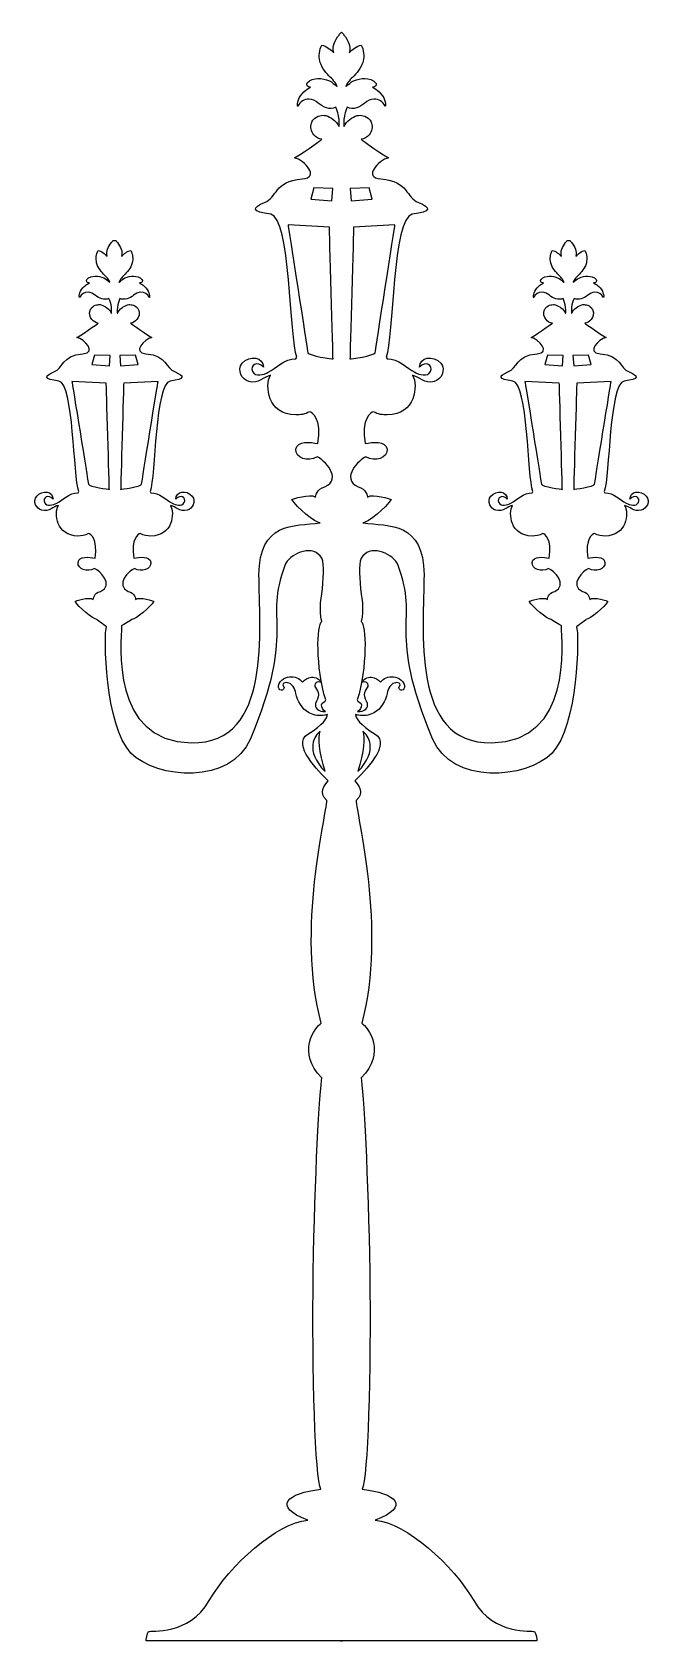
# Model space of a CAD drawing. Header units: centimetres. Extents: x -4.3 to 4.3, y -11.3 to 11.3.
import ezdxf

# ---------------------------------------------------------------- set-up
doc = ezdxf.new("R2010")
doc.units = ezdxf.units.CM
doc.header["$MEASUREMENT"] = 0
doc.layers.add('Camada 1', color=7, linetype='Continuous')

msp = doc.modelspace()

# ---------------------------------------------------------------- linework, layer by layer
at = {"layer": 'Camada 1'}
for points, knots in [([(2.08783, 4.76172), (2.02512, 4.68642), (2.08754, 4.58321), (2.15794, 4.56442), (2.15794, 4.56442), (2.26428, 4.53603), (2.3218, 4.61652), (2.39165, 4.63194), (2.39165, 4.63194), (2.32789, 4.52119), (2.3613, 4.20496), (2.66491, 4.20363), (2.66491, 4.20363), (2.71095, 4.20299), (2.76752, 4.20948), (2.81302, 4.23826), (2.81302, 4.23826), (2.84519, 4.23289), (2.94698, 4.16502), (2.90457, 3.89353), (2.90457, 3.89353), (2.82824, 3.91052), (2.67549, 3.92745), (2.66703, 3.83416), (2.66703, 3.83416), (2.65851, 3.74084), (2.79429, 3.68991), (2.89611, 3.74931), (2.89611, 3.74931), (2.96395, 3.72386), (3.17607, 3.52023), (2.98094, 3.42689), (2.98094, 3.42689), (2.88762, 3.40993), (2.8791, 3.31659), (2.8791, 3.31659), (2.8791, 3.31659), (2.81973, 3.35903), (2.6246, 3.29116), (2.6246, 3.29116), (2.6246, 3.29116), (2.66704, 3.20631), (2.8791, 3.03663), (2.93004, 3.03663), (2.93004, 3.03663), (2.97714, 3.00223), (3.07604, 2.94725), (3.07604, 2.94725), (3.07604, 2.94725), (3.07604, 2.70555), (3.24082, 1.33237), (2.09833, 1.31041), (2.09833, 1.31041), (0.95584, 1.28845), (1.15358, 2.92533), (1.15358, 3.66137), (1.15358, 3.66137), (1.15358, 4.39741), (0.67021, 4.34249), (0.2967, 4.38643), (0.2967, 4.38643), (0.36261, 4.38643), (0.63725, 4.60614), (0.69217, 4.716), (0.69217, 4.716), (0.69217, 4.716), (0.43949, 4.80389), (0.3626, 4.74897), (0.3626, 4.74897), (0.3626, 4.74897), (0.35162, 4.86981), (0.23078, 4.89179), (0.23078, 4.89179), (-0.02187, 5.01263), (0.25274, 5.27628), (0.34064, 5.30922), (0.34064, 5.30922), (0.47246, 5.23231), (0.64822, 5.29824), (0.63724, 5.41908), (0.63724, 5.41908), (0.62626, 5.53992), (0.42851, 5.51795), (0.32966, 5.49599), (0.32966, 5.49599), (0.27473, 5.84754), (0.40655, 5.93541), (0.44822, 5.94237), (0.44822, 5.94237), (0.50714, 5.90506), (0.58033, 5.89668), (0.63999, 5.8975), (0.63999, 5.8975), (1.03313, 5.89919), (1.07637, 6.30866), (0.99382, 6.45207), (0.99382, 6.45207), (1.08425, 6.43209), (1.15871, 6.32787), (1.29645, 6.36463), (1.29645, 6.36463), (1.38757, 6.38897), (1.46846, 6.52259), (1.38723, 6.62011), (1.38723, 6.62011), (1.28637, 6.74121), (1.08725, 6.70642), (1.09029, 6.56635), (1.09029, 6.56635), (1.17461, 6.66268), (1.28621, 6.59096), (1.2428, 6.50587), (1.2428, 6.50587), (1.20237, 6.42388), (1.08823, 6.45933), (1.02306, 6.49349), (1.02306, 6.49349), (0.91574, 6.5499), (0.7979, 6.68521), (0.63679, 6.68044), (0.63679, 6.68044), (0.63679, 6.68044), (0.62626, 6.70441), (0.62626, 6.70441), (0.62626, 6.70441), (0.72513, 6.96804), (0.71413, 8.67082), (0.98877, 8.70376), (0.98877, 8.70376), (1.26341, 8.7367), (1.25243, 8.80263), (1.07666, 8.86854), (1.07666, 8.86854), (0.89791, 8.93559), (0.94484, 9.16514), (0.54935, 9.19811), (0.54935, 9.19811), (0.2954, 9.21928), (0.51638, 9.46177), (0.65921, 9.49473), (0.65921, 9.49473), (0.62624, 9.49473), (0.27363, 9.75394), (0.27363, 9.75394), (0.27363, 9.75394), (0.31745, 9.75979), (0.35909, 9.78042), (0.38827, 9.81715), (0.38827, 9.81715), (0.42648, 9.86467), (0.43814, 9.92325), (0.42108, 9.9799), (0.42108, 9.9799), (0.41534, 9.99982), (0.4051, 10.01742), (0.39195, 10.03231), (0.39195, 10.03231), (0.36925, 10.05816), (0.33723, 10.07586), (0.30128, 10.08377), (0.30128, 10.08377), (0.27329, 10.08986), (0.24627, 10.09184), (0.21923, 10.08393), (0.21923, 10.08393), (0.18198, 10.07332), (0.14716, 10.05554), (0.11702, 10.03231), (0.11702, 10.03231), (0.08276, 10.0058), (0.05442, 9.97246), (0.03553, 9.93336), (0.03553, 9.93336), (0.03434, 9.93437), (0.0318, 9.93519), (0.0318, 9.93619), (0.0318, 9.93619), (0.02997, 9.96842), (0.03093, 10.00017), (0.03392, 10.03231), (0.03392, 10.03231), (0.03458, 10.03646), (0.03458, 10.04038), (0.03524, 10.04445), (0.03524, 10.04445), (0.04011, 10.09925), (0.05897, 10.15121), (0.07826, 10.20206), (0.07826, 10.20206), (0.16216, 10.15994), (0.25625, 10.2006), (0.32607, 10.2585), (0.32607, 10.2585), (0.36422, 10.28999), (0.4078, 10.31454), (0.4577, 10.31692), (0.4577, 10.31692), (0.52358, 10.31994), (0.57988, 10.27557), (0.60939, 10.21783), (0.60939, 10.21783), (0.61164, 10.21344), (0.61439, 10.21696), (0.61466, 10.21913), (0.61466, 10.21913), (0.6195, 10.25882), (0.6086, 10.29716), (0.5909, 10.33179), (0.5909, 10.33179), (0.56899, 10.37492), (0.53695, 10.41003), (0.49917, 10.43873), (0.49917, 10.43873), (0.47922, 10.45429), (0.45401, 10.47011), (0.43157, 10.4822), (0.43157, 10.4822), (0.44062, 10.48265), (0.46647, 10.4822), (0.47935, 10.50181), (0.47935, 10.50181), (0.48866, 10.51581), (0.48774, 10.53293), (0.47763, 10.54499), (0.47763, 10.54499), (0.4413, 10.59105), (0.38212, 10.59881), (0.32856, 10.60182), (0.32856, 10.60182), (0.27358, 10.60492), (0.22029, 10.59446), (0.16989, 10.57105), (0.16989, 10.57105), (0.1297, 10.55211), (0.09798, 10.52237), (0.06379, 10.49281), (0.06379, 10.49281), (0.06017, 10.48979), (0.06186, 10.50035), (0.0636, 10.50384), (0.0636, 10.50384), (0.09352, 10.56723), (0.14602, 10.61086), (0.19388, 10.66219), (0.19388, 10.66219), (0.22642, 10.69722), (0.25479, 10.73363), (0.2755, 10.77596), (0.2755, 10.77596), (0.28614, 10.79808), (0.29521, 10.82144), (0.30111, 10.84539), (0.30111, 10.84539), (0.3196, 10.9204), (0.31278, 11.00149), (0.27447, 11.0697), (0.27447, 11.0697), (0.20793, 11.05618), (0.15506, 11.01128), (0.10887, 10.96379), (0.10887, 10.96379), (0.13366, 11.05446), (0.09297, 11.14064), (0.03457, 11.21223), (0.03457, 11.21223), (0.02338, 11.22691), (0.01282, 11.23887), (-0.00009, 11.25181), (-0.00009, 11.25181), (-0.01298, 11.2389), (-0.02356, 11.22694), (-0.03475, 11.21223), (-0.03475, 11.21223), (-0.09314, 11.14063), (-0.13384, 11.05446), (-0.10905, 10.96379), (-0.10905, 10.96379), (-0.15525, 11.01131), (-0.20811, 11.05618), (-0.27465, 11.0697), (-0.27465, 11.0697), (-0.31299, 11.00152), (-0.31979, 10.9204), (-0.30129, 10.84539), (-0.30129, 10.84539), (-0.29539, 10.82145), (-0.28634, 10.79811), (-0.2757, 10.77596), (-0.2757, 10.77596), (-0.25496, 10.73363), (-0.22662, 10.69722), (-0.19405, 10.66219), (-0.19405, 10.66219), (-0.14619, 10.61086), (-0.09369, 10.56723), (-0.06377, 10.50384), (-0.06377, 10.50384), (-0.06202, 10.50035), (-0.06033, 10.48979), (-0.06396, 10.49281), (-0.06396, 10.49281), (-0.09814, 10.52234), (-0.12989, 10.55208), (-0.17006, 10.57105), (-0.17006, 10.57105), (-0.22046, 10.59447), (-0.27375, 10.60492), (-0.32873, 10.60182), (-0.32873, 10.60182), (-0.38228, 10.5988), (-0.44147, 10.59105), (-0.4778, 10.54499), (-0.4778, 10.54499), (-0.48796, 10.5329), (-0.48883, 10.51578), (-0.47952, 10.50181), (-0.47952, 10.50181), (-0.46666, 10.4822), (-0.44081, 10.48265), (-0.43174, 10.4822), (-0.43174, 10.4822), (-0.4542, 10.47011), (-0.47939, 10.45431), (-0.49934, 10.43873), (-0.49934, 10.43873), (-0.53715, 10.41), (-0.56916, 10.37489), (-0.59107, 10.33179), (-0.59107, 10.33179), (-0.6088, 10.29716), (-0.61967, 10.25882), (-0.61483, 10.21913), (-0.61483, 10.21913), (-0.61457, 10.21696), (-0.61181, 10.21344), (-0.60956, 10.21783), (-0.60956, 10.21783), (-0.58006, 10.27556), (-0.52376, 10.31993), (-0.45787, 10.31692), (-0.45787, 10.31692), (-0.408, 10.31457), (-0.36445, 10.29001), (-0.32624, 10.2585), (-0.32624, 10.2585), (-0.25639, 10.20061), (-0.16236, 10.15994), (-0.07843, 10.20206), (-0.07843, 10.20206), (-0.05914, 10.15121), (-0.04028, 10.09924), (-0.03541, 10.04445), (-0.03541, 10.04445), (-0.03477, 10.04038), (-0.03477, 10.03646), (-0.03409, 10.03231), (-0.03409, 10.03231), (-0.03107, 10.00016), (-0.03015, 9.96841), (-0.03197, 9.93619), (-0.03197, 9.93619), (-0.03197, 9.93518), (-0.03451, 9.93434), (-0.0357, 9.93336), (-0.0357, 9.93336), (-0.05459, 9.97249), (-0.08293, 10.0058), (-0.11722, 10.03231), (-0.11722, 10.03231), (-0.14736, 10.05554), (-0.18212, 10.07332), (-0.2194, 10.08393), (-0.2194, 10.08393), (-0.24644, 10.09184), (-0.27348, 10.08986), (-0.30145, 10.08377), (-0.30145, 10.08377), (-0.33738, 10.07589), (-0.3694, 10.05816), (-0.39215, 10.03231), (-0.39215, 10.03231), (-0.40525, 10.01741), (-0.41551, 9.99982), (-0.42125, 9.9799), (-0.42125, 9.9799), (-0.43832, 9.92325), (-0.42665, 9.86467), (-0.38844, 9.81715), (-0.38844, 9.81715), (-0.35926, 9.78043), (-0.31761, 9.75979), (-0.27382, 9.75394), (-0.27382, 9.75394), (-0.27382, 9.75394), (-0.62643, 9.49473), (-0.65937, 9.49473), (-0.65937, 9.49473), (-0.51657, 9.46176), (-0.29557, 9.21927), (-0.54951, 9.19811), (-0.54951, 9.19811), (-0.94498, 9.16514), (-0.89807, 8.93559), (-1.07682, 8.86854), (-1.07682, 8.86854), (-1.25261, 8.80263), (-1.26356, 8.73672), (-0.98895, 8.70376), (-0.98895, 8.70376), (-0.71429, 8.67079), (-0.72529, 6.96804), (-0.62644, 6.70441), (-0.62644, 6.70441), (-0.62644, 6.70441), (-0.63694, 6.68044), (-0.63694, 6.68044), (-0.63694, 6.68044), (-0.79804, 6.6852), (-0.91589, 6.54989), (-1.02323, 6.49349), (-1.02323, 6.49349), (-1.08837, 6.45933), (-1.20249, 6.42388), (-1.24297, 6.50587), (-1.24297, 6.50587), (-1.28636, 6.59096), (-1.17476, 6.66269), (-1.09044, 6.56635), (-1.09044, 6.56635), (-1.0874, 6.70642), (-1.28652, 6.74119), (-1.38738, 6.62011), (-1.38738, 6.62011), (-1.46863, 6.52258), (-1.38775, 6.38897), (-1.2966, 6.36463), (-1.2966, 6.36463), (-1.15891, 6.32788), (-1.0844, 6.4321), (-0.99397, 6.45207), (-0.99397, 6.45207), (-1.07652, 6.30867), (-1.03329, 5.8992), (-0.64014, 5.8975), (-0.64014, 5.8975), (-0.58048, 5.89668), (-0.50729, 5.90507), (-0.44837, 5.94237), (-0.44837, 5.94237), (-0.4067, 5.93541), (-0.27486, 5.84754), (-0.32981, 5.49599), (-0.32981, 5.49599), (-0.42866, 5.51795), (-0.62643, 5.53991), (-0.63739, 5.41908), (-0.63739, 5.41908), (-0.6484, 5.29824), (-0.47261, 5.23231), (-0.34079, 5.30922), (-0.34079, 5.30922), (-0.25292, 5.27625), (0.02172, 5.01262), (-0.23096, 4.89179), (-0.23096, 4.89179), (-0.35177, 4.8698), (-0.36278, 4.74897), (-0.36278, 4.74897), (-0.36278, 4.74897), (-0.43967, 4.8039), (-0.69232, 4.716), (-0.69232, 4.716), (-0.69232, 4.716), (-0.63739, 4.60614), (-0.36278, 4.38643), (-0.29685, 4.38643), (-0.29685, 4.38643), (-0.67036, 4.34248), (-1.15373, 4.39741), (-1.15373, 3.66137), (-1.15373, 3.66137), (-1.15373, 2.92533), (-0.95598, 1.28848), (-2.0985, 1.31044), (-2.0985, 1.31044), (-3.24097, 1.3324), (-3.07619, 2.70559), (-3.07619, 2.94728), (-3.07619, 2.94728), (-3.07619, 2.94728), (-2.97732, 3.00226), (-2.93019, 3.03666), (-2.93019, 3.03666), (-2.87926, 3.03666), (-2.66719, 3.20634), (-2.62475, 3.29119), (-2.62475, 3.29119), (-2.62475, 3.29119), (-2.81988, 3.35903), (-2.87925, 3.31662), (-2.87925, 3.31662), (-2.87925, 3.31662), (-2.88777, 3.40997), (-2.98109, 3.42692), (-2.98109, 3.42692), (-3.17625, 3.52027), (-2.9641, 3.72386), (-2.89624, 3.74934), (-2.89624, 3.74934), (-2.79445, 3.68994), (-2.65867, 3.74085), (-2.66719, 3.83419), (-2.66719, 3.83419), (-2.67566, 3.92748), (-2.8284, 3.91055), (-2.90473, 3.89356), (-2.90473, 3.89356), (-2.94717, 4.16505), (-2.84533, 4.23291), (-2.81318, 4.23829), (-2.81318, 4.23829), (-2.76767, 4.2095), (-2.71113, 4.20302), (-2.66507, 4.20366), (-2.66507, 4.20366), (-2.36143, 4.20498), (-2.32804, 4.52121), (-2.39181, 4.63197), (-2.39181, 4.63197), (-2.32199, 4.61654), (-2.26444, 4.53606), (-2.1581, 4.56445), (-2.1581, 4.56445), (-2.08769, 4.58321), (-2.02531, 4.68642), (-2.08801, 4.76175), (-2.08801, 4.76175), (-2.16585, 4.85528), (-2.31965, 4.82843), (-2.31732, 4.72024), (-2.31732, 4.72024), (-2.25218, 4.79464), (-2.166, 4.73924), (-2.19955, 4.67351), (-2.19955, 4.67351), (-2.2308, 4.6102), (-2.31893, 4.63758), (-2.36923, 4.66396), (-2.36923, 4.66396), (-2.4521, 4.70751), (-2.54311, 4.81202), (-2.66752, 4.80834), (-2.66752, 4.80834), (-2.66752, 4.80834), (-2.67567, 4.82683), (-2.67567, 4.82683), (-2.67567, 4.82683), (-2.59934, 5.03043), (-2.6078, 6.34546), (-2.39571, 6.37091), (-2.39571, 6.37091), (-2.18359, 6.39636), (-2.19209, 6.4473), (-2.32782, 6.49817), (-2.32782, 6.49817), (-2.46591, 6.54995), (-2.42966, 6.72725), (-2.73509, 6.7527), (-2.73509, 6.7527), (-2.9312, 6.76905), (-2.76052, 6.95632), (-2.65024, 6.98178), (-2.65024, 6.98178), (-2.67569, 6.98178), (-2.94803, 7.18196), (-2.94803, 7.18196), (-2.94803, 7.18196), (-2.91419, 7.18646), (-2.88202, 7.20241), (-2.85947, 7.23078), (-2.85947, 7.23078), (-2.82997, 7.26748), (-2.82097, 7.31275), (-2.83415, 7.35646), (-2.83415, 7.35646), (-2.83857, 7.37186), (-2.84648, 7.38543), (-2.85661, 7.39694), (-2.85661, 7.39694), (-2.87418, 7.41692), (-2.89889, 7.4306), (-2.92665, 7.43668), (-2.92665, 7.43668), (-2.94824, 7.44139), (-2.96909, 7.44292), (-2.99002, 7.43681), (-2.99002, 7.43681), (-3.01881, 7.42861), (-3.04569, 7.41488), (-3.06895, 7.39691), (-3.06895, 7.39691), (-3.09541, 7.37646), (-3.11726, 7.35069), (-3.13189, 7.3205), (-3.13189, 7.3205), (-3.13279, 7.32127), (-3.13477, 7.32193), (-3.13477, 7.3227), (-3.13477, 7.3227), (-3.1362, 7.34757), (-3.13541, 7.3721), (-3.1331, 7.39692), (-3.1331, 7.39692), (-3.13254, 7.40012), (-3.13254, 7.40316), (-3.13207, 7.40629), (-3.13207, 7.40629), (-3.12831, 7.44862), (-3.11376, 7.48876), (-3.09886, 7.52802), (-3.09886, 7.52802), (-3.03406, 7.4955), (-2.96141, 7.52691), (-2.90749, 7.5716), (-2.90749, 7.5716), (-2.87802, 7.59592), (-2.84433, 7.61489), (-2.80581, 7.61671), (-2.80581, 7.61671), (-2.75493, 7.61904), (-2.71149, 7.58475), (-2.68865, 7.54017), (-2.68865, 7.54017), (-2.68693, 7.53678), (-2.68479, 7.53951), (-2.6846, 7.5412), (-2.6846, 7.5412), (-2.68084, 7.57184), (-2.68926, 7.60145), (-2.70294, 7.6282), (-2.70294, 7.6282), (-2.7199, 7.66151), (-2.74459, 7.6886), (-2.7738, 7.71083), (-2.7738, 7.71083), (-2.7892, 7.72284), (-2.80865, 7.73507), (-2.82603, 7.74438), (-2.82603, 7.74438), (-2.81902, 7.74472), (-2.79902, 7.74438), (-2.78909, 7.75951), (-2.78909, 7.75951), (-2.78192, 7.77031), (-2.78258, 7.78353), (-2.79044, 7.79287), (-2.79044, 7.79287), (-2.81851, 7.82843), (-2.86421, 7.83441), (-2.90559, 7.83676), (-2.90559, 7.83676), (-2.94803, 7.83911), (-2.9892, 7.83107), (-3.02809, 7.81297), (-3.02809, 7.81297), (-3.05915, 7.79831), (-3.08365, 7.77537), (-3.11006, 7.75257), (-3.11006, 7.75257), (-3.11286, 7.75027), (-3.11157, 7.75839), (-3.11022, 7.76109), (-3.11022, 7.76109), (-3.0871, 7.81004), (-3.04659, 7.84377), (-3.0096, 7.88341), (-3.0096, 7.88341), (-2.98444, 7.91045), (-2.96256, 7.93858), (-2.94652, 7.97128), (-2.94652, 7.97128), (-2.93832, 7.98837), (-2.93133, 8.00639), (-2.92676, 8.02488), (-2.92676, 8.02488), (-2.9125, 8.0828), (-2.91774, 8.14545), (-2.94734, 8.19808), (-2.94734, 8.19808), (-2.99872, 8.18763), (-3.03952, 8.15297), (-3.07521, 8.1163), (-3.07521, 8.1163), (-3.05608, 8.18634), (-3.08749, 8.25288), (-3.13257, 8.30815), (-3.13257, 8.30815), (-3.14122, 8.31953), (-3.1494, 8.32873), (-3.15937, 8.33874), (-3.15937, 8.33874), (-3.15937, 8.33874), (-3.19085, 8.33873), (-3.19085, 8.33873), (-3.19085, 8.33873), (-3.2008, 8.32876), (-3.20897, 8.31952), (-3.2176, 8.30814), (-3.2176, 8.30814), (-3.26271, 8.25287), (-3.29414, 8.18633), (-3.27496, 8.11629), (-3.27496, 8.11629), (-3.31068, 8.15299), (-3.35148, 8.18765), (-3.40289, 8.19807), (-3.40289, 8.19807), (-3.43247, 8.14542), (-3.43771, 8.08279), (-3.42342, 8.02487), (-3.42342, 8.02487), (-3.4189, 8.00638), (-3.41183, 7.98833), (-3.40368, 7.97127), (-3.40368, 7.97127), (-3.38767, 7.93857), (-3.36577, 7.91044), (-3.3406, 7.8834), (-3.3406, 7.8834), (-3.30366, 7.84377), (-3.2631, 7.81006), (-3.23998, 7.76108), (-3.23998, 7.76108), (-3.2386, 7.75838), (-3.23733, 7.75026), (-3.24014, 7.75256), (-3.24014, 7.75256), (-3.26652, 7.77537), (-3.29105, 7.79831), (-3.32206, 7.81296), (-3.32206, 7.81296), (-3.36103, 7.83106), (-3.40215, 7.8391), (-3.44462, 7.83675), (-3.44462, 7.83675), (-3.48597, 7.83442), (-3.53169, 7.82844), (-3.55977, 7.79286), (-3.55977, 7.79286), (-3.5676, 7.78349), (-3.56829, 7.77029), (-3.56109, 7.7595), (-3.56109, 7.7595), (-3.55117, 7.74437), (-3.53122, 7.74471), (-3.52418, 7.74437), (-3.52418, 7.74437), (-3.54154, 7.73503), (-3.56101, 7.72283), (-3.57641, 7.71082), (-3.57641, 7.71082), (-3.60562, 7.68862), (-3.63033, 7.66153), (-3.64724, 7.62819), (-3.64724, 7.62819), (-3.66095, 7.60144), (-3.66936, 7.57183), (-3.6656, 7.54119), (-3.6656, 7.54119), (-3.66539, 7.53952), (-3.66325, 7.53677), (-3.66153, 7.54016), (-3.66153, 7.54016), (-3.63878, 7.58477), (-3.59528, 7.61903), (-3.5444, 7.6167), (-3.5444, 7.6167), (-3.50588, 7.61487), (-3.47222, 7.5959), (-3.44272, 7.57159), (-3.44272, 7.57159), (-3.3888, 7.5269), (-3.31617, 7.4955), (-3.25135, 7.52801), (-3.25135, 7.52801), (-3.23648, 7.48875), (-3.22188, 7.44861), (-3.21812, 7.40628), (-3.21812, 7.40628), (-3.21762, 7.40313), (-3.21762, 7.40012), (-3.21711, 7.39691), (-3.21711, 7.39691), (-3.21478, 7.37209), (-3.21407, 7.34757), (-3.21547, 7.32269), (-3.21547, 7.32269), (-3.21547, 7.32192), (-3.2174, 7.32126), (-3.21833, 7.32049), (-3.21833, 7.32049), (-3.23291, 7.35071), (-3.25479, 7.37645), (-3.28127, 7.3969), (-3.28127, 7.3969), (-3.30455, 7.41487), (-3.33144, 7.4286), (-3.36022, 7.4368), (-3.36022, 7.4368), (-3.3811, 7.44289), (-3.40194, 7.44135), (-3.42356, 7.43667), (-3.42356, 7.43667), (-3.45131, 7.43058), (-3.47603, 7.41688), (-3.49357, 7.39693), (-3.49357, 7.39693), (-3.5037, 7.38542), (-3.51161, 7.37185), (-3.51609, 7.35645), (-3.51609, 7.35645), (-3.52924, 7.31271), (-3.52024, 7.26747), (-3.49074, 7.23077), (-3.49074, 7.23077), (-3.4682, 7.20241), (-3.43605, 7.18648), (-3.40221, 7.18195), (-3.40221, 7.18195), (-3.40221, 7.18195), (-3.67455, 6.98177), (-3.69995, 6.98177), (-3.69995, 6.98177), (-3.5897, 6.95632), (-3.41902, 6.76902), (-3.61512, 6.75269), (-3.61512, 6.75269), (-3.92056, 6.72724), (-3.88433, 6.54994), (-4.02237, 6.49816), (-4.02237, 6.49816), (-4.15813, 6.44728), (-4.16659, 6.39635), (-3.9545, 6.3709), (-3.9545, 6.3709), (-3.74241, 6.34545), (-3.7509, 5.03041), (-3.67457, 4.82682), (-3.67457, 4.82682), (-3.67457, 4.82682), (-3.68269, 4.80833), (-3.68269, 4.80833), (-3.68269, 4.80833), (-3.8071, 4.81201), (-3.89811, 4.70747), (-3.98098, 4.66395), (-3.98098, 4.66395), (-4.03128, 4.63757), (-4.11944, 4.61019), (-4.15068, 4.6735), (-4.15068, 4.6735), (-4.18423, 4.7392), (-4.09803, 4.7946), (-4.03291, 4.72023), (-4.03291, 4.72023), (-4.03053, 4.82839), (-4.18433, 4.85527), (-4.26222, 4.76174), (-4.26222, 4.76174), (-4.3249, 4.68644), (-4.26248, 4.58323), (-4.19211, 4.56444), (-4.19211, 4.56444), (-4.08575, 4.53605), (-4.02825, 4.61654), (-3.9584, 4.63196), (-3.9584, 4.63196), (-4.02216, 4.52121), (-3.98875, 4.20498), (-3.68514, 4.20365), (-3.68514, 4.20365), (-3.63908, 4.20301), (-3.58253, 4.2095), (-3.53703, 4.23828), (-3.53703, 4.23828), (-3.50483, 4.23291), (-3.40304, 4.16504), (-3.44546, 3.89355), (-3.44546, 3.89355), (-3.52182, 3.91054), (-3.67456, 3.92747), (-3.68303, 3.83418), (-3.68303, 3.83418), (-3.6915, 3.74086), (-3.55577, 3.68993), (-3.45395, 3.74933), (-3.45395, 3.74933), (-3.38611, 3.72388), (-3.17399, 3.52025), (-3.36912, 3.42691), (-3.36912, 3.42691), (-3.46244, 3.40995), (-3.47093, 3.31661), (-3.47093, 3.31661), (-3.47093, 3.31661), (-3.53033, 3.35905), (-3.72546, 3.29118), (-3.72546, 3.29118), (-3.72546, 3.29118), (-3.68302, 3.20633), (-3.47093, 3.03665), (-3.42, 3.03665), (-3.42, 3.03665), (-3.40584, 3.01323), (-3.28498, 2.93632), (-3.28498, 2.93632), (-3.28498, 2.93632), (-3.32893, 2.83747), (-3.30697, 1.5412), (-2.94443, 1.16769), (-2.94443, 1.16769), (-2.58189, 0.79418), (-1.5387, 0.72986), (-1.27464, 1.36541), (-1.27464, 1.36541), (-0.62652, 2.92537), (-1.09676, 2.99141), (-0.79127, 3.79323), (-0.79127, 3.79323), (-0.73169, 3.94955), (-0.43279, 4.08514), (-0.2969, 3.92505), (-0.2969, 3.92505), (-0.23229, 3.84888), (-0.25536, 3.68756), (-0.26396, 3.46367), (-0.26396, 3.46367), (-0.27351, 3.40385), (-0.32545, 3.16149), (-0.27351, 3.00568), (-0.27351, 3.00568), (-0.3514, 2.97102), (-0.35905, 2.36494), (-0.22107, 1.91052), (-0.22107, 1.91052), (-0.21459, 1.88919), (-0.27687, 1.87507), (-0.27941, 1.8426), (-0.27941, 1.8426), (-0.28264, 1.8018), (-0.2593, 1.76886), (-0.23345, 1.75399), (-0.23345, 1.75399), (-0.23104, 1.75238), (-0.22853, 1.75097), (-0.22586, 1.74989), (-0.22586, 1.74989), (-0.22856, 1.74936), (-0.23113, 1.7492), (-0.23388, 1.74886), (-0.23388, 1.74886), (-0.27227, 1.74322), (-0.31154, 1.75524), (-0.34196, 1.78315), (-0.34196, 1.78315), (-0.36321, 1.80273), (-0.36876, 1.83289), (-0.36257, 1.8594), (-0.36257, 1.8594), (-0.35201, 1.90438), (-0.31928, 1.93991), (-0.32005, 1.98674), (-0.32005, 1.98674), (-0.32063, 2.02407), (-0.34164, 2.05394), (-0.36344, 2.08376), (-0.36344, 2.08376), (-0.37844, 2.10432), (-0.37302, 2.13152), (-0.35548, 2.14795), (-0.35548, 2.14795), (-0.33683, 2.16547), (-0.30825, 2.16523), (-0.28587, 2.15494), (-0.28587, 2.15494), (-0.29262, 2.19823), (-0.36908, 2.23154), (-0.41348, 2.22818), (-0.41348, 2.22818), (-0.41583, 2.22818), (-0.41837, 2.22815), (-0.42065, 2.22821), (-0.42065, 2.22821), (-0.47611, 2.22593), (-0.51114, 2.19691), (-0.54403, 2.16098), (-0.54403, 2.16098), (-0.58856, 2.21167), (-0.6565, 2.24152), (-0.72508, 2.23369), (-0.72508, 2.23369), (-0.80192, 2.22464), (-0.89201, 2.16577), (-0.88028, 2.08478), (-0.88028, 2.08478), (-0.87949, 2.07827), (-0.87274, 2.04925), (-0.84144, 2.04644), (-0.84144, 2.04644), (-0.82702, 2.04543), (-0.81091, 2.05604), (-0.80495, 2.07031), (-0.80495, 2.07031), (-0.8009, 2.07991), (-0.79961, 2.09013), (-0.80416, 2.09944), (-0.80416, 2.09944), (-0.80823, 2.10775), (-0.81969, 2.11116), (-0.82043, 2.12069), (-0.82043, 2.12069), (-0.82099, 2.12953), (-0.81265, 2.14027), (-0.80485, 2.14448), (-0.80485, 2.14448), (-0.76204, 2.16914), (-0.70645, 2.14035), (-0.67671, 2.10024), (-0.67671, 2.10024), (-0.65448, 2.07055), (-0.64668, 2.03653), (-0.63832, 2.00237), (-0.63832, 2.00237), (-0.61218, 1.89453), (-0.55664, 1.78872), (-0.45949, 1.73342), (-0.45949, 1.73342), (-0.4546, 1.73067), (-0.4497, 1.728), (-0.44473, 1.72561), (-0.44473, 1.72561), (-0.38009, 1.69349), (-0.30776, 1.68452), (-0.23801, 1.69659), (-0.23801, 1.69659), (-0.22372, 1.69908), (-0.20954, 1.70249), (-0.19549, 1.70672), (-0.19549, 1.70672), (-0.20427, 1.65531), (-0.24759, 1.56871), (-0.47267, 1.4302), (-0.47267, 1.4302), (-0.69772, 1.29174), (-0.31683, 0.90214), (-0.187, 0.78094), (-0.187, 0.78094), (-0.23026, 0.71172), (-0.33416, 0.6165), (-0.20428, 0.50395), (-0.20428, 0.50395), (-0.20428, 0.32215), (-0.63711, -1.30527), (-0.2822, -2.61242), (-0.2822, -2.61242), (-0.36877, -2.65571), (-0.63709, -3.0366), (-0.27352, -3.37421), (-0.27352, -3.37421), (-0.3022, -3.51346), (-0.37785, -4.79515), (-0.39475, -6.08373), (-0.39475, -6.08373), (-0.41354, -7.51923), (-0.36842, -8.97578), (-0.29085, -9.13086), (-0.29085, -9.13086), (-0.75832, -9.1828), (-0.97472, -9.37322), (-0.47265, -9.56367), (-0.47265, -9.56367), (-0.90546, -9.59833), (-1.56339, -10.19563), (-1.84904, -10.68905), (-1.84904, -10.68905), (-2.13453, -11.18252), (-2.67121, -11.10458), (-2.69716, -11.12193), (-2.69716, -11.12193), (-2.72312, -11.13923), (-2.73182, -11.25176), (-2.73182, -11.25176), (-2.73182, -11.25176), (-2.73182, -11.25176), (0.01233, -11.25176), (0.01233, -11.25176), (0.01233, -11.25176), (0.01233, -11.25176), (-0.01233, -11.25176), (-0.01233, -11.25176), (-0.01233, -11.25176), (-0.01233, -11.25176), (2.7318, -11.25176), (2.7318, -11.25176), (2.7318, -11.25176), (2.7318, -11.25176), (2.72315, -11.13923), (2.69717, -11.12193), (2.69717, -11.12193), (2.67121, -11.1046), (2.13448, -11.18252), (1.84884, -10.68912), (1.84884, -10.68912), (1.56317, -10.1957), (0.90528, -9.59838), (0.47245, -9.56374), (0.47245, -9.56374), (0.97458, -9.37329), (0.75812, -9.18285), (0.29065, -9.13093), (0.29065, -9.13093), (0.36823, -8.97586), (0.41336, -7.5193), (0.39455, -6.0838), (0.39455, -6.0838), (0.37767, -4.79523), (0.30203, -3.51351), (0.27334, -3.37428), (0.27334, -3.37428), (0.6369, -3.03667), (0.36859, -2.65578), (0.28202, -2.61249), (0.28202, -2.61249), (0.63693, -1.30534), (0.2041, 0.32208), (0.2041, 0.50388), (0.2041, 0.50388), (0.33396, 0.61643), (0.23008, 0.71166), (0.1868, 0.78087), (0.1868, 0.78087), (0.31668, 0.90208), (0.69755, 1.29167), (0.47247, 1.43013), (0.47247, 1.43013), (0.24742, 1.56864), (0.2041, 1.65524), (0.19532, 1.70665), (0.19532, 1.70665), (0.20937, 1.70242), (0.22355, 1.699), (0.23784, 1.69652), (0.23784, 1.69652), (0.30758, 1.68445), (0.37989, 1.69342), (0.44456, 1.72554), (0.44456, 1.72554), (0.44953, 1.72792), (0.45443, 1.73059), (0.4593, 1.73335), (0.4593, 1.73335), (0.55648, 1.78865), (0.61202, 1.89445), (0.63816, 2.0023), (0.63816, 2.0023), (0.64652, 2.03646), (0.65433, 2.07048), (0.67658, 2.10017), (0.67658, 2.10017), (0.70627, 2.14028), (0.76188, 2.16907), (0.80466, 2.14441), (0.80466, 2.14441), (0.81249, 2.1402), (0.8208, 2.12946), (0.82024, 2.12062), (0.82024, 2.12062), (0.81953, 2.11112), (0.80807, 2.10771), (0.80399, 2.09937), (0.80399, 2.09937), (0.79944, 2.09006), (0.80074, 2.07987), (0.80478, 2.07024), (0.80478, 2.07024), (0.81073, 2.05598), (0.82685, 2.04537), (0.84127, 2.04637), (0.84127, 2.04637), (0.87257, 2.04917), (0.87929, 2.0782), (0.88011, 2.08471), (0.88011, 2.08471), (0.8918, 2.1657), (0.80174, 2.22457), (0.72491, 2.23362), (0.72491, 2.23362), (0.6563, 2.24145), (0.58838, 2.21161), (0.54386, 2.16091), (0.54386, 2.16091), (0.51097, 2.19684), (0.47597, 2.22587), (0.42048, 2.22814), (0.42048, 2.22814), (0.41818, 2.22809), (0.41566, 2.22811), (0.41331, 2.22811), (0.41331, 2.22811), (0.36891, 2.23147), (0.29247, 2.19816), (0.28573, 2.15487), (0.28573, 2.15487), (0.30811, 2.16519), (0.33669, 2.1654), (0.35534, 2.14788), (0.35534, 2.14788), (0.37286, 2.13145), (0.37831, 2.10428), (0.36328, 2.08369), (0.36328, 2.08369), (0.34153, 2.05387), (0.32052, 2.024), (0.31989, 1.98667), (0.31989, 1.98667), (0.31918, 1.93984), (0.35185, 1.90433), (0.36244, 1.85933), (0.36244, 1.85933), (0.3686, 1.83282), (0.36305, 1.80266), (0.34183, 1.78308), (0.34183, 1.78308), (0.3114, 1.75517), (0.27211, 1.74315), (0.23375, 1.74879), (0.23375, 1.74879), (0.231, 1.74913), (0.22843, 1.74932), (0.22573, 1.74982), (0.22573, 1.74982), (0.22843, 1.7509), (0.23092, 1.75233), (0.23332, 1.75392), (0.23332, 1.75392), (0.2592, 1.76879), (0.28251, 1.80173), (0.27928, 1.84253), (0.27928, 1.84253), (0.27674, 1.87502), (0.21446, 1.88915), (0.22094, 1.91045), (0.22094, 1.91045), (0.35895, 2.36487), (0.3513, 2.97095), (0.27338, 3.00561), (0.27338, 3.00561), (0.32532, 3.16142), (0.27338, 3.40378), (0.26383, 3.4636), (0.26383, 3.4636), (0.2552, 3.68752), (0.23213, 3.84883), (0.29677, 3.92498), (0.29677, 3.92498), (0.43266, 4.08508), (0.73156, 3.94948), (0.79114, 3.79316), (0.79114, 3.79316), (1.0966, 2.99134), (0.62633, 2.9253), (1.27451, 1.36534), (1.27451, 1.36534), (1.53856, 0.72978), (2.58176, 0.7941), (2.9443, 1.16762), (2.9443, 1.16762), (3.30684, 1.54114), (3.32879, 2.83738), (3.28487, 2.93625), (3.28487, 2.93625), (3.28487, 2.93625), (3.40568, 3.01316), (3.41986, 3.03658), (3.41986, 3.03658), (3.47079, 3.03658), (3.68288, 3.20626), (3.72532, 3.29111), (3.72532, 3.29111), (3.72532, 3.29111), (3.53019, 3.35895), (3.47079, 3.31654), (3.47079, 3.31654), (3.47079, 3.31654), (3.4623, 3.40989), (3.36898, 3.42684), (3.36898, 3.42684), (3.17382, 3.52019), (3.38597, 3.72378), (3.45381, 3.74926), (3.45381, 3.74926), (3.55562, 3.68986), (3.69138, 3.74077), (3.68289, 3.83411), (3.68289, 3.83411), (3.67442, 3.9274), (3.52168, 3.91047), (3.44532, 3.89348), (3.44532, 3.89348), (3.40291, 4.16497), (3.50469, 4.23283), (3.53689, 4.23821), (3.53689, 4.23821), (3.5824, 4.20942), (3.63891, 4.20294), (3.685, 4.20358), (3.685, 4.20358), (3.98864, 4.2049), (4.02203, 4.52113), (3.95826, 4.63189), (3.95826, 4.63189), (4.02808, 4.61646), (4.08563, 4.53598), (4.19197, 4.56437), (4.19197, 4.56437), (4.26235, 4.58313), (4.32479, 4.68634), (4.26206, 4.76167), (4.26206, 4.76167), (4.18419, 4.8552), (4.03039, 4.82835), (4.03275, 4.72016), (4.03275, 4.72016), (4.09789, 4.79456), (4.18407, 4.73916), (4.15052, 4.67343), (4.15052, 4.67343), (4.11927, 4.61012), (4.03114, 4.6375), (3.98084, 4.66388), (3.98084, 4.66388), (3.89795, 4.70743), (3.80693, 4.81194), (3.68255, 4.80826), (3.68255, 4.80826), (3.68255, 4.80826), (3.6744, 4.82675), (3.6744, 4.82675), (3.6744, 4.82675), (3.75073, 5.03035), (3.74224, 6.34538), (3.95436, 6.37083), (3.95436, 6.37083), (4.16648, 6.39628), (4.15798, 6.44722), (4.02223, 6.49809), (4.02223, 6.49809), (3.88417, 6.54987), (3.92042, 6.72717), (3.61498, 6.75262), (3.61498, 6.75262), (3.41887, 6.76897), (3.58955, 6.95624), (3.69981, 6.9817), (3.69981, 6.9817), (3.67438, 6.9817), (3.40205, 7.18188), (3.40205, 7.18188), (3.40205, 7.18188), (3.43589, 7.18638), (3.46806, 7.20233), (3.49061, 7.2307), (3.49061, 7.2307), (3.52011, 7.2674), (3.52911, 7.31267), (3.51593, 7.35638), (3.51593, 7.35638), (3.51151, 7.37178), (3.50357, 7.38535), (3.49344, 7.39686), (3.49344, 7.39686), (3.4759, 7.41684), (3.45116, 7.43052), (3.42343, 7.4366), (3.42343, 7.4366), (3.40184, 7.44131), (3.38099, 7.44284), (3.36006, 7.43673), (3.36006, 7.43673), (3.33127, 7.42853), (3.30439, 7.4148), (3.28113, 7.39683), (3.28113, 7.39683), (3.25467, 7.37638), (3.23276, 7.35061), (3.21819, 7.32042), (3.21819, 7.32042), (3.21726, 7.32119), (3.21531, 7.32185), (3.21531, 7.32262), (3.21531, 7.32262), (3.21388, 7.34749), (3.21465, 7.37202), (3.21698, 7.39684), (3.21698, 7.39684), (3.21751, 7.40004), (3.21751, 7.40308), (3.21799, 7.40621), (3.21799, 7.40621), (3.22175, 7.44854), (3.23633, 7.48868), (3.25122, 7.52794), (3.25122, 7.52794), (3.31602, 7.49542), (3.38867, 7.52683), (3.44259, 7.57152), (3.44259, 7.57152), (3.47206, 7.59584), (3.50575, 7.61481), (3.54427, 7.61663), (3.54427, 7.61663), (3.59515, 7.61896), (3.63859, 7.58467), (3.6614, 7.54009), (3.6614, 7.54009), (3.66312, 7.5367), (3.66526, 7.53943), (3.66547, 7.54112), (3.66547, 7.54112), (3.66923, 7.57176), (3.66079, 7.60137), (3.64711, 7.62812), (3.64711, 7.62812), (3.63018, 7.66143), (3.60549, 7.68852), (3.57628, 7.71075), (3.57628, 7.71075), (3.56088, 7.72276), (3.54143, 7.73499), (3.52405, 7.7443), (3.52405, 7.7443), (3.53106, 7.74464), (3.55104, 7.7443), (3.56099, 7.75943), (3.56099, 7.75943), (3.56816, 7.77023), (3.56747, 7.78345), (3.55961, 7.79279), (3.55961, 7.79279), (3.53156, 7.82835), (3.48587, 7.83433), (3.44449, 7.83668), (3.44449, 7.83668), (3.40205, 7.83903), (3.36088, 7.83099), (3.32196, 7.81289), (3.32196, 7.81289), (3.29092, 7.79823), (3.2664, 7.77529), (3.24002, 7.75249), (3.24002, 7.75249), (3.23722, 7.75019), (3.23849, 7.75831), (3.23986, 7.76101), (3.23986, 7.76101), (3.26296, 7.80996), (3.30349, 7.84369), (3.34048, 7.88333), (3.34048, 7.88333), (3.36564, 7.91037), (3.38752, 7.9385), (3.40356, 7.9712), (3.40356, 7.9712), (3.41174, 7.98829), (3.41875, 8.00631), (3.4233, 8.0248), (3.4233, 8.0248), (3.43759, 8.08272), (3.43235, 8.14537), (3.40274, 8.198), (3.40274, 8.198), (3.35136, 8.18755), (3.31056, 8.15289), (3.27484, 8.11622), (3.27484, 8.11622), (3.294, 8.18626), (3.26259, 8.2528), (3.21748, 8.30807), (3.21748, 8.30807), (3.20885, 8.31945), (3.20068, 8.32865), (3.1907, 8.33866), (3.1907, 8.33866), (3.1907, 8.33866), (3.15923, 8.33865), (3.15923, 8.33865), (3.15923, 8.33865), (3.14928, 8.32868), (3.14111, 8.31944), (3.13245, 8.30806), (3.13245, 8.30806), (3.08736, 8.25279), (3.05593, 8.18625), (3.07509, 8.11621), (3.07509, 8.11621), (3.0394, 8.15291), (2.9986, 8.18757), (2.94719, 8.19799), (2.94719, 8.19799), (2.91761, 8.14534), (2.91237, 8.08271), (2.92663, 8.02479), (2.92663, 8.02479), (2.93118, 8.0063), (2.93822, 7.98825), (2.94639, 7.97119), (2.94639, 7.97119), (2.9624, 7.93849), (2.9843, 7.91036), (3.00947, 7.88332), (3.00947, 7.88332), (3.04641, 7.84369), (3.08697, 7.80998), (3.11009, 7.761), (3.11009, 7.761), (3.11144, 7.7583), (3.11274, 7.75018), (3.10993, 7.75248), (3.10993, 7.75248), (3.08352, 7.77529), (3.05902, 7.79823), (3.02799, 7.81288), (3.02799, 7.81288), (2.98904, 7.83098), (2.94793, 7.83902), (2.90546, 7.83667), (2.90546, 7.83667), (2.86411, 7.83434), (2.81839, 7.82836), (2.79031, 7.79278), (2.79031, 7.79278), (2.78245, 7.78341), (2.78179, 7.77021), (2.78896, 7.75942), (2.78896, 7.75942), (2.79888, 7.74429), (2.81886, 7.74463), (2.8259, 7.74429), (2.8259, 7.74429), (2.80854, 7.73495), (2.78907, 7.72275), (2.77367, 7.71074), (2.77367, 7.71074), (2.74446, 7.68854), (2.71975, 7.66145), (2.70281, 7.62811), (2.70281, 7.62811), (2.6891, 7.60136), (2.68072, 7.57175), (2.68447, 7.54111), (2.68447, 7.54111), (2.68466, 7.53944), (2.6868, 7.53669), (2.68852, 7.54008), (2.68852, 7.54008), (2.7113, 7.58469), (2.7548, 7.61895), (2.80568, 7.61662), (2.80568, 7.61662), (2.8442, 7.61479), (2.87786, 7.59582), (2.90736, 7.57151), (2.90736, 7.57151), (2.96128, 7.52682), (3.03391, 7.49542), (3.09873, 7.52793), (3.09873, 7.52793), (3.1136, 7.48867), (3.1282, 7.44853), (3.13194, 7.4062), (3.13194, 7.4062), (3.13244, 7.40305), (3.13244, 7.40004), (3.13297, 7.39683), (3.13297, 7.39683), (3.13527, 7.37201), (3.13601, 7.34749), (3.13461, 7.32261), (3.13461, 7.32261), (3.13461, 7.32184), (3.13265, 7.32118), (3.13175, 7.32041), (3.13175, 7.32041), (3.11714, 7.35063), (3.09526, 7.37637), (3.06881, 7.39682), (3.06881, 7.39682), (3.04553, 7.41479), (3.01864, 7.42852), (2.98986, 7.43672), (2.98986, 7.43672), (2.96898, 7.44281), (2.94814, 7.44127), (2.92652, 7.43659), (2.92652, 7.43659), (2.89877, 7.4305), (2.87405, 7.4168), (2.85648, 7.39685), (2.85648, 7.39685), (2.84635, 7.38534), (2.83844, 7.37177), (2.83399, 7.35637), (2.83399, 7.35637), (2.82084, 7.31263), (2.82984, 7.26739), (2.85934, 7.23069), (2.85934, 7.23069), (2.88188, 7.20233), (2.91403, 7.1864), (2.94787, 7.18187), (2.94787, 7.18187), (2.94787, 7.18187), (2.67553, 6.98169), (2.65011, 6.98169), (2.65011, 6.98169), (2.76039, 6.95624), (2.93107, 6.76894), (2.73496, 6.75261), (2.73496, 6.75261), (2.42952, 6.72716), (2.46575, 6.54986), (2.32769, 6.49808), (2.32769, 6.49808), (2.19196, 6.4472), (2.18349, 6.39627), (2.39558, 6.37082), (2.39558, 6.37082), (2.60767, 6.34537), (2.59918, 5.03033), (2.67551, 4.82674), (2.67551, 4.82674), (2.67551, 4.82674), (2.66739, 4.80825), (2.66739, 4.80825), (2.66739, 4.80825), (2.54298, 4.81193), (2.45194, 4.70739), (2.3691, 4.66387), (2.3691, 4.66387), (2.3188, 4.63749), (2.23064, 4.61011), (2.1994, 4.67342), (2.1994, 4.67342), (2.16585, 4.73912), (2.25205, 4.79452), (2.31717, 4.72015), (2.31717, 4.72015), (2.3195, 4.82837), (2.16572, 4.85522), (2.08783, 4.76172)], [0, 0, 0, 0, 0.00240385, 0.00240385, 0.00240385, 0.00240385, 0.00480769, 0.00480769, 0.00480769, 0.00480769, 0.00721154, 0.00721154, 0.00721154, 0.00721154, 0.00961538, 0.00961538, 0.00961538, 0.00961538, 0.01201923, 0.01201923, 0.01201923, 0.01201923, 0.01442308, 0.01442308, 0.01442308, 0.01442308, 0.01682692, 0.01682692, 0.01682692, 0.01682692, 0.01923077, 0.01923077, 0.01923077, 0.01923077, 0.02163462, 0.02163462, 0.02163462, 0.02163462, 0.02403846, 0.02403846, 0.02403846, 0.02403846, 0.02644231, 0.02644231, 0.02644231, 0.02644231, 0.02884615, 0.02884615, 0.02884615, 0.02884615, 0.03125, 0.03125, 0.03125, 0.03125, 0.03365385, 0.03365385, 0.03365385, 0.03365385, 0.03605769, 0.03605769, 0.03605769, 0.03605769, 0.03846154, 0.03846154, 0.03846154, 0.03846154, 0.04086538, 0.04086538, 0.04086538, 0.04086538, 0.04326923, 0.04326923, 0.04326923, 0.04326923, 0.04567308, 0.04567308, 0.04567308, 0.04567308, 0.04807692, 0.04807692, 0.04807692, 0.04807692, 0.05048077, 0.05048077, 0.05048077, 0.05048077, 0.05288462, 0.05288462, 0.05288462, 0.05288462, 0.05528846, 0.05528846, 0.05528846, 0.05528846, 0.05769231, 0.05769231, 0.05769231, 0.05769231, 0.06009615, 0.06009615, 0.06009615, 0.06009615, 0.0625, 0.0625, 0.0625, 0.0625, 0.06490385, 0.06490385, 0.06490385, 0.06490385, 0.06730769, 0.06730769, 0.06730769, 0.06730769, 0.06971154, 0.06971154, 0.06971154, 0.06971154, 0.07211538, 0.07211538, 0.07211538, 0.07211538, 0.07451923, 0.07451923, 0.07451923, 0.07451923, 0.07692308, 0.07692308, 0.07692308, 0.07692308, 0.07932692, 0.07932692, 0.07932692, 0.07932692, 0.08173077, 0.08173077, 0.08173077, 0.08173077, 0.08413462, 0.08413462, 0.08413462, 0.08413462, 0.08653846, 0.08653846, 0.08653846, 0.08653846, 0.08894231, 0.08894231, 0.08894231, 0.08894231, 0.09134615, 0.09134615, 0.09134615, 0.09134615, 0.09375, 0.09375, 0.09375, 0.09375, 0.09615385, 0.09615385, 0.09615385, 0.09615385, 0.09855769, 0.09855769, 0.09855769, 0.09855769, 0.10096154, 0.10096154, 0.10096154, 0.10096154, 0.10336538, 0.10336538, 0.10336538, 0.10336538, 0.10576923, 0.10576923, 0.10576923, 0.10576923, 0.10817308, 0.10817308, 0.10817308, 0.10817308, 0.11057692, 0.11057692, 0.11057692, 0.11057692, 0.11298077, 0.11298077, 0.11298077, 0.11298077, 0.11538462, 0.11538462, 0.11538462, 0.11538462, 0.11778846, 0.11778846, 0.11778846, 0.11778846, 0.12019231, 0.12019231, 0.12019231, 0.12019231, 0.12259615, 0.12259615, 0.12259615, 0.12259615, 0.125, 0.125, 0.125, 0.125, 0.12740385, 0.12740385, 0.12740385, 0.12740385, 0.12980769, 0.12980769, 0.12980769, 0.12980769, 0.13221154, 0.13221154, 0.13221154, 0.13221154, 0.13461538, 0.13461538, 0.13461538, 0.13461538, 0.13701923, 0.13701923, 0.13701923, 0.13701923, 0.13942308, 0.13942308, 0.13942308, 0.13942308, 0.14182692, 0.14182692, 0.14182692, 0.14182692, 0.14423077, 0.14423077, 0.14423077, 0.14423077, 0.14663462, 0.14663462, 0.14663462, 0.14663462, 0.14903846, 0.14903846, 0.14903846, 0.14903846, 0.15144231, 0.15144231, 0.15144231, 0.15144231, 0.15384615, 0.15384615, 0.15384615, 0.15384615, 0.15625, 0.15625, 0.15625, 0.15625, 0.15865385, 0.15865385, 0.15865385, 0.15865385, 0.16105769, 0.16105769, 0.16105769, 0.16105769, 0.16346154, 0.16346154, 0.16346154, 0.16346154, 0.16586538, 0.16586538, 0.16586538, 0.16586538, 0.16826923, 0.16826923, 0.16826923, 0.16826923, 0.17067308, 0.17067308, 0.17067308, 0.17067308, 0.17307692, 0.17307692, 0.17307692, 0.17307692, 0.17548077, 0.17548077, 0.17548077, 0.17548077, 0.17788462, 0.17788462, 0.17788462, 0.17788462, 0.18028846, 0.18028846, 0.18028846, 0.18028846, 0.18269231, 0.18269231, 0.18269231, 0.18269231, 0.18509615, 0.18509615, 0.18509615, 0.18509615, 0.1875, 0.1875, 0.1875, 0.1875, 0.18990385, 0.18990385, 0.18990385, 0.18990385, 0.19230769, 0.19230769, 0.19230769, 0.19230769, 0.19471154, 0.19471154, 0.19471154, 0.19471154, 0.19711538, 0.19711538, 0.19711538, 0.19711538, 0.19951923, 0.19951923, 0.19951923, 0.19951923, 0.20192308, 0.20192308, 0.20192308, 0.20192308, 0.20432692, 0.20432692, 0.20432692, 0.20432692, 0.20673077, 0.20673077, 0.20673077, 0.20673077, 0.20913462, 0.20913462, 0.20913462, 0.20913462, 0.21153846, 0.21153846, 0.21153846, 0.21153846, 0.21394231, 0.21394231, 0.21394231, 0.21394231, 0.21634615, 0.21634615, 0.21634615, 0.21634615, 0.21875, 0.21875, 0.21875, 0.21875, 0.22115385, 0.22115385, 0.22115385, 0.22115385, 0.22355769, 0.22355769, 0.22355769, 0.22355769, 0.22596154, 0.22596154, 0.22596154, 0.22596154, 0.22836538, 0.22836538, 0.22836538, 0.22836538, 0.23076923, 0.23076923, 0.23076923, 0.23076923, 0.23317308, 0.23317308, 0.23317308, 0.23317308, 0.23557692, 0.23557692, 0.23557692, 0.23557692, 0.23798077, 0.23798077, 0.23798077, 0.23798077, 0.24038462, 0.24038462, 0.24038462, 0.24038462, 0.24278846, 0.24278846, 0.24278846, 0.24278846, 0.24519231, 0.24519231, 0.24519231, 0.24519231, 0.24759615, 0.24759615, 0.24759615, 0.24759615, 0.25, 0.25, 0.25, 0.25, 0.25240385, 0.25240385, 0.25240385, 0.25240385, 0.25480769, 0.25480769, 0.25480769, 0.25480769, 0.25721154, 0.25721154, 0.25721154, 0.25721154, 0.25961538, 0.25961538, 0.25961538, 0.25961538, 0.26201923, 0.26201923, 0.26201923, 0.26201923, 0.26442308, 0.26442308, 0.26442308, 0.26442308, 0.26682692, 0.26682692, 0.26682692, 0.26682692, 0.26923077, 0.26923077, 0.26923077, 0.26923077, 0.27163462, 0.27163462, 0.27163462, 0.27163462, 0.27403846, 0.27403846, 0.27403846, 0.27403846, 0.27644231, 0.27644231, 0.27644231, 0.27644231, 0.27884615, 0.27884615, 0.27884615, 0.27884615, 0.28125, 0.28125, 0.28125, 0.28125, 0.28365385, 0.28365385, 0.28365385, 0.28365385, 0.28605769, 0.28605769, 0.28605769, 0.28605769, 0.28846154, 0.28846154, 0.28846154, 0.28846154, 0.29086538, 0.29086538, 0.29086538, 0.29086538, 0.29326923, 0.29326923, 0.29326923, 0.29326923, 0.29567308, 0.29567308, 0.29567308, 0.29567308, 0.29807692, 0.29807692, 0.29807692, 0.29807692, 0.30048077, 0.30048077, 0.30048077, 0.30048077, 0.30288462, 0.30288462, 0.30288462, 0.30288462, 0.30528846, 0.30528846, 0.30528846, 0.30528846, 0.30769231, 0.30769231, 0.30769231, 0.30769231, 0.31009615, 0.31009615, 0.31009615, 0.31009615, 0.3125, 0.3125, 0.3125, 0.3125, 0.31490385, 0.31490385, 0.31490385, 0.31490385, 0.31730769, 0.31730769, 0.31730769, 0.31730769, 0.31971154, 0.31971154, 0.31971154, 0.31971154, 0.32211538, 0.32211538, 0.32211538, 0.32211538, 0.32451923, 0.32451923, 0.32451923, 0.32451923, 0.32692308, 0.32692308, 0.32692308, 0.32692308, 0.32932692, 0.32932692, 0.32932692, 0.32932692, 0.33173077, 0.33173077, 0.33173077, 0.33173077, 0.33413462, 0.33413462, 0.33413462, 0.33413462, 0.33653846, 0.33653846, 0.33653846, 0.33653846, 0.33894231, 0.33894231, 0.33894231, 0.33894231, 0.34134615, 0.34134615, 0.34134615, 0.34134615, 0.34375, 0.34375, 0.34375, 0.34375, 0.34615385, 0.34615385, 0.34615385, 0.34615385, 0.34855769, 0.34855769, 0.34855769, 0.34855769, 0.35096154, 0.35096154, 0.35096154, 0.35096154, 0.35336538, 0.35336538, 0.35336538, 0.35336538, 0.35576923, 0.35576923, 0.35576923, 0.35576923, 0.35817308, 0.35817308, 0.35817308, 0.35817308, 0.36057692, 0.36057692, 0.36057692, 0.36057692, 0.36298077, 0.36298077, 0.36298077, 0.36298077, 0.36538462, 0.36538462, 0.36538462, 0.36538462, 0.36778846, 0.36778846, 0.36778846, 0.36778846, 0.37019231, 0.37019231, 0.37019231, 0.37019231, 0.37259615, 0.37259615, 0.37259615, 0.37259615, 0.375, 0.375, 0.375, 0.375, 0.37740385, 0.37740385, 0.37740385, 0.37740385, 0.37980769, 0.37980769, 0.37980769, 0.37980769, 0.38221154, 0.38221154, 0.38221154, 0.38221154, 0.38461538, 0.38461538, 0.38461538, 0.38461538, 0.38701923, 0.38701923, 0.38701923, 0.38701923, 0.38942308, 0.38942308, 0.38942308, 0.38942308, 0.39182692, 0.39182692, 0.39182692, 0.39182692, 0.39423077, 0.39423077, 0.39423077, 0.39423077, 0.39663462, 0.39663462, 0.39663462, 0.39663462, 0.39903846, 0.39903846, 0.39903846, 0.39903846, 0.40144231, 0.40144231, 0.40144231, 0.40144231, 0.40384615, 0.40384615, 0.40384615, 0.40384615, 0.40625, 0.40625, 0.40625, 0.40625, 0.40865385, 0.40865385, 0.40865385, 0.40865385, 0.41105769, 0.41105769, 0.41105769, 0.41105769, 0.41346154, 0.41346154, 0.41346154, 0.41346154, 0.41586538, 0.41586538, 0.41586538, 0.41586538, 0.41826923, 0.41826923, 0.41826923, 0.41826923, 0.42067308, 0.42067308, 0.42067308, 0.42067308, 0.42307692, 0.42307692, 0.42307692, 0.42307692, 0.42548077, 0.42548077, 0.42548077, 0.42548077, 0.42788462, 0.42788462, 0.42788462, 0.42788462, 0.43028846, 0.43028846, 0.43028846, 0.43028846, 0.43269231, 0.43269231, 0.43269231, 0.43269231, 0.43509615, 0.43509615, 0.43509615, 0.43509615, 0.4375, 0.4375, 0.4375, 0.4375, 0.43990385, 0.43990385, 0.43990385, 0.43990385, 0.44230769, 0.44230769, 0.44230769, 0.44230769, 0.44471154, 0.44471154, 0.44471154, 0.44471154, 0.44711538, 0.44711538, 0.44711538, 0.44711538, 0.44951923, 0.44951923, 0.44951923, 0.44951923, 0.45192308, 0.45192308, 0.45192308, 0.45192308, 0.45432692, 0.45432692, 0.45432692, 0.45432692, 0.45673077, 0.45673077, 0.45673077, 0.45673077, 0.45913462, 0.45913462, 0.45913462, 0.45913462, 0.46153846, 0.46153846, 0.46153846, 0.46153846, 0.46394231, 0.46394231, 0.46394231, 0.46394231, 0.46634615, 0.46634615, 0.46634615, 0.46634615, 0.46875, 0.46875, 0.46875, 0.46875, 0.47115385, 0.47115385, 0.47115385, 0.47115385, 0.47355769, 0.47355769, 0.47355769, 0.47355769, 0.47596154, 0.47596154, 0.47596154, 0.47596154, 0.47836538, 0.47836538, 0.47836538, 0.47836538, 0.48076923, 0.48076923, 0.48076923, 0.48076923, 0.48317308, 0.48317308, 0.48317308, 0.48317308, 0.48557692, 0.48557692, 0.48557692, 0.48557692, 0.48798077, 0.48798077, 0.48798077, 0.48798077, 0.49038462, 0.49038462, 0.49038462, 0.49038462, 0.49278846, 0.49278846, 0.49278846, 0.49278846, 0.49519231, 0.49519231, 0.49519231, 0.49519231, 0.49759615, 0.49759615, 0.49759615, 0.49759615, 0.5, 0.5, 0.5, 0.5, 0.50240385, 0.50240385, 0.50240385, 0.50240385, 0.50480769, 0.50480769, 0.50480769, 0.50480769, 0.50721154, 0.50721154, 0.50721154, 0.50721154, 0.50961538, 0.50961538, 0.50961538, 0.50961538, 0.51201923, 0.51201923, 0.51201923, 0.51201923, 0.51442308, 0.51442308, 0.51442308, 0.51442308, 0.51682692, 0.51682692, 0.51682692, 0.51682692, 0.51923077, 0.51923077, 0.51923077, 0.51923077, 0.52163462, 0.52163462, 0.52163462, 0.52163462, 0.52403846, 0.52403846, 0.52403846, 0.52403846, 0.52644231, 0.52644231, 0.52644231, 0.52644231, 0.52884615, 0.52884615, 0.52884615, 0.52884615, 0.53125, 0.53125, 0.53125, 0.53125, 0.53365385, 0.53365385, 0.53365385, 0.53365385, 0.53605769, 0.53605769, 0.53605769, 0.53605769, 0.53846154, 0.53846154, 0.53846154, 0.53846154, 0.54086538, 0.54086538, 0.54086538, 0.54086538, 0.54326923, 0.54326923, 0.54326923, 0.54326923, 0.54567308, 0.54567308, 0.54567308, 0.54567308, 0.54807692, 0.54807692, 0.54807692, 0.54807692, 0.55048077, 0.55048077, 0.55048077, 0.55048077, 0.55288462, 0.55288462, 0.55288462, 0.55288462, 0.55528846, 0.55528846, 0.55528846, 0.55528846, 0.55769231, 0.55769231, 0.55769231, 0.55769231, 0.56009615, 0.56009615, 0.56009615, 0.56009615, 0.5625, 0.5625, 0.5625, 0.5625, 0.56490385, 0.56490385, 0.56490385, 0.56490385, 0.56730769, 0.56730769, 0.56730769, 0.56730769, 0.56971154, 0.56971154, 0.56971154, 0.56971154, 0.57211538, 0.57211538, 0.57211538, 0.57211538, 0.57451923, 0.57451923, 0.57451923, 0.57451923, 0.57692308, 0.57692308, 0.57692308, 0.57692308, 0.57932692, 0.57932692, 0.57932692, 0.57932692, 0.58173077, 0.58173077, 0.58173077, 0.58173077, 0.58413462, 0.58413462, 0.58413462, 0.58413462, 0.58653846, 0.58653846, 0.58653846, 0.58653846, 0.58894231, 0.58894231, 0.58894231, 0.58894231, 0.59134615, 0.59134615, 0.59134615, 0.59134615, 0.59375, 0.59375, 0.59375, 0.59375, 0.59615385, 0.59615385, 0.59615385, 0.59615385, 0.59855769, 0.59855769, 0.59855769, 0.59855769, 0.60096154, 0.60096154, 0.60096154, 0.60096154, 0.60336538, 0.60336538, 0.60336538, 0.60336538, 0.60576923, 0.60576923, 0.60576923, 0.60576923, 0.60817308, 0.60817308, 0.60817308, 0.60817308, 0.61057692, 0.61057692, 0.61057692, 0.61057692, 0.61298077, 0.61298077, 0.61298077, 0.61298077, 0.61538462, 0.61538462, 0.61538462, 0.61538462, 0.61778846, 0.61778846, 0.61778846, 0.61778846, 0.62019231, 0.62019231, 0.62019231, 0.62019231, 0.62259615, 0.62259615, 0.62259615, 0.62259615, 0.625, 0.625, 0.625, 0.625, 0.62740385, 0.62740385, 0.62740385, 0.62740385, 0.62980769, 0.62980769, 0.62980769, 0.62980769, 0.63221154, 0.63221154, 0.63221154, 0.63221154, 0.63461538, 0.63461538, 0.63461538, 0.63461538, 0.63701923, 0.63701923, 0.63701923, 0.63701923, 0.63942308, 0.63942308, 0.63942308, 0.63942308, 0.64182692, 0.64182692, 0.64182692, 0.64182692, 0.64423077, 0.64423077, 0.64423077, 0.64423077, 0.64663462, 0.64663462, 0.64663462, 0.64663462, 0.64903846, 0.64903846, 0.64903846, 0.64903846, 0.65144231, 0.65144231, 0.65144231, 0.65144231, 0.65384615, 0.65384615, 0.65384615, 0.65384615, 0.65625, 0.65625, 0.65625, 0.65625, 0.65865385, 0.65865385, 0.65865385, 0.65865385, 0.66105769, 0.66105769, 0.66105769, 0.66105769, 0.66346154, 0.66346154, 0.66346154, 0.66346154, 0.66586538, 0.66586538, 0.66586538, 0.66586538, 0.66826923, 0.66826923, 0.66826923, 0.66826923, 0.67067308, 0.67067308, 0.67067308, 0.67067308, 0.67307692, 0.67307692, 0.67307692, 0.67307692, 0.67548077, 0.67548077, 0.67548077, 0.67548077, 0.67788462, 0.67788462, 0.67788462, 0.67788462, 0.68028846, 0.68028846, 0.68028846, 0.68028846, 0.68269231, 0.68269231, 0.68269231, 0.68269231, 0.68509615, 0.68509615, 0.68509615, 0.68509615, 0.6875, 0.6875, 0.6875, 0.6875, 0.68990385, 0.68990385, 0.68990385, 0.68990385, 0.69230769, 0.69230769, 0.69230769, 0.69230769, 0.69471154, 0.69471154, 0.69471154, 0.69471154, 0.69711538, 0.69711538, 0.69711538, 0.69711538, 0.69951923, 0.69951923, 0.69951923, 0.69951923, 0.70192308, 0.70192308, 0.70192308, 0.70192308, 0.70432692, 0.70432692, 0.70432692, 0.70432692, 0.70673077, 0.70673077, 0.70673077, 0.70673077, 0.70913462, 0.70913462, 0.70913462, 0.70913462, 0.71153846, 0.71153846, 0.71153846, 0.71153846, 0.71394231, 0.71394231, 0.71394231, 0.71394231, 0.71634615, 0.71634615, 0.71634615, 0.71634615, 0.71875, 0.71875, 0.71875, 0.71875, 0.72115385, 0.72115385, 0.72115385, 0.72115385, 0.72355769, 0.72355769, 0.72355769, 0.72355769, 0.72596154, 0.72596154, 0.72596154, 0.72596154, 0.72836538, 0.72836538, 0.72836538, 0.72836538, 0.73076923, 0.73076923, 0.73076923, 0.73076923, 0.73317308, 0.73317308, 0.73317308, 0.73317308, 0.73557692, 0.73557692, 0.73557692, 0.73557692, 0.73798077, 0.73798077, 0.73798077, 0.73798077, 0.74038462, 0.74038462, 0.74038462, 0.74038462, 0.74278846, 0.74278846, 0.74278846, 0.74278846, 0.74519231, 0.74519231, 0.74519231, 0.74519231, 0.74759615, 0.74759615, 0.74759615, 0.74759615, 0.75, 0.75, 0.75, 0.75, 0.75240385, 0.75240385, 0.75240385, 0.75240385, 0.75480769, 0.75480769, 0.75480769, 0.75480769, 0.75721154, 0.75721154, 0.75721154, 0.75721154, 0.75961538, 0.75961538, 0.75961538, 0.75961538, 0.76201923, 0.76201923, 0.76201923, 0.76201923, 0.76442308, 0.76442308, 0.76442308, 0.76442308, 0.76682692, 0.76682692, 0.76682692, 0.76682692, 0.76923077, 0.76923077, 0.76923077, 0.76923077, 0.77163462, 0.77163462, 0.77163462, 0.77163462, 0.77403846, 0.77403846, 0.77403846, 0.77403846, 0.77644231, 0.77644231, 0.77644231, 0.77644231, 0.77884615, 0.77884615, 0.77884615, 0.77884615, 0.78125, 0.78125, 0.78125, 0.78125, 0.78365385, 0.78365385, 0.78365385, 0.78365385, 0.78605769, 0.78605769, 0.78605769, 0.78605769, 0.78846154, 0.78846154, 0.78846154, 0.78846154, 0.79086538, 0.79086538, 0.79086538, 0.79086538, 0.79326923, 0.79326923, 0.79326923, 0.79326923, 0.79567308, 0.79567308, 0.79567308, 0.79567308, 0.79807692, 0.79807692, 0.79807692, 0.79807692, 0.80048077, 0.80048077, 0.80048077, 0.80048077, 0.80288462, 0.80288462, 0.80288462, 0.80288462, 0.80528846, 0.80528846, 0.80528846, 0.80528846, 0.80769231, 0.80769231, 0.80769231, 0.80769231, 0.81009615, 0.81009615, 0.81009615, 0.81009615, 0.8125, 0.8125, 0.8125, 0.8125, 0.81490385, 0.81490385, 0.81490385, 0.81490385, 0.81730769, 0.81730769, 0.81730769, 0.81730769, 0.81971154, 0.81971154, 0.81971154, 0.81971154, 0.82211538, 0.82211538, 0.82211538, 0.82211538, 0.82451923, 0.82451923, 0.82451923, 0.82451923, 0.82692308, 0.82692308, 0.82692308, 0.82692308, 0.82932692, 0.82932692, 0.82932692, 0.82932692, 0.83173077, 0.83173077, 0.83173077, 0.83173077, 0.83413462, 0.83413462, 0.83413462, 0.83413462, 0.83653846, 0.83653846, 0.83653846, 0.83653846, 0.83894231, 0.83894231, 0.83894231, 0.83894231, 0.84134615, 0.84134615, 0.84134615, 0.84134615, 0.84375, 0.84375, 0.84375, 0.84375, 0.84615385, 0.84615385, 0.84615385, 0.84615385, 0.84855769, 0.84855769, 0.84855769, 0.84855769, 0.85096154, 0.85096154, 0.85096154, 0.85096154, 0.85336538, 0.85336538, 0.85336538, 0.85336538, 0.85576923, 0.85576923, 0.85576923, 0.85576923, 0.85817308, 0.85817308, 0.85817308, 0.85817308, 0.86057692, 0.86057692, 0.86057692, 0.86057692, 0.86298077, 0.86298077, 0.86298077, 0.86298077, 0.86538462, 0.86538462, 0.86538462, 0.86538462, 0.86778846, 0.86778846, 0.86778846, 0.86778846, 0.87019231, 0.87019231, 0.87019231, 0.87019231, 0.87259615, 0.87259615, 0.87259615, 0.87259615, 0.875, 0.875, 0.875, 0.875, 0.87740385, 0.87740385, 0.87740385, 0.87740385, 0.87980769, 0.87980769, 0.87980769, 0.87980769, 0.88221154, 0.88221154, 0.88221154, 0.88221154, 0.88461538, 0.88461538, 0.88461538, 0.88461538, 0.88701923, 0.88701923, 0.88701923, 0.88701923, 0.88942308, 0.88942308, 0.88942308, 0.88942308, 0.89182692, 0.89182692, 0.89182692, 0.89182692, 0.89423077, 0.89423077, 0.89423077, 0.89423077, 0.89663462, 0.89663462, 0.89663462, 0.89663462, 0.89903846, 0.89903846, 0.89903846, 0.89903846, 0.90144231, 0.90144231, 0.90144231, 0.90144231, 0.90384615, 0.90384615, 0.90384615, 0.90384615, 0.90625, 0.90625, 0.90625, 0.90625, 0.90865385, 0.90865385, 0.90865385, 0.90865385, 0.91105769, 0.91105769, 0.91105769, 0.91105769, 0.91346154, 0.91346154, 0.91346154, 0.91346154, 0.91586538, 0.91586538, 0.91586538, 0.91586538, 0.91826923, 0.91826923, 0.91826923, 0.91826923, 0.92067308, 0.92067308, 0.92067308, 0.92067308, 0.92307692, 0.92307692, 0.92307692, 0.92307692, 0.92548077, 0.92548077, 0.92548077, 0.92548077, 0.92788462, 0.92788462, 0.92788462, 0.92788462, 0.93028846, 0.93028846, 0.93028846, 0.93028846, 0.93269231, 0.93269231, 0.93269231, 0.93269231, 0.93509615, 0.93509615, 0.93509615, 0.93509615, 0.9375, 0.9375, 0.9375, 0.9375, 0.93990385, 0.93990385, 0.93990385, 0.93990385, 0.94230769, 0.94230769, 0.94230769, 0.94230769, 0.94471154, 0.94471154, 0.94471154, 0.94471154, 0.94711538, 0.94711538, 0.94711538, 0.94711538, 0.94951923, 0.94951923, 0.94951923, 0.94951923, 0.95192308, 0.95192308, 0.95192308, 0.95192308, 0.95432692, 0.95432692, 0.95432692, 0.95432692, 0.95673077, 0.95673077, 0.95673077, 0.95673077, 0.95913462, 0.95913462, 0.95913462, 0.95913462, 0.96153846, 0.96153846, 0.96153846, 0.96153846, 0.96394231, 0.96394231, 0.96394231, 0.96394231, 0.96634615, 0.96634615, 0.96634615, 0.96634615, 0.96875, 0.96875, 0.96875, 0.96875, 0.97115385, 0.97115385, 0.97115385, 0.97115385, 0.97355769, 0.97355769, 0.97355769, 0.97355769, 0.97596154, 0.97596154, 0.97596154, 0.97596154, 0.97836538, 0.97836538, 0.97836538, 0.97836538, 0.98076923, 0.98076923, 0.98076923, 0.98076923, 0.98317308, 0.98317308, 0.98317308, 0.98317308, 0.98557692, 0.98557692, 0.98557692, 0.98557692, 0.98798077, 0.98798077, 0.98798077, 0.98798077, 0.99038462, 0.99038462, 0.99038462, 0.99038462, 0.99278846, 0.99278846, 0.99278846, 0.99278846, 0.99519231, 0.99519231, 0.99519231, 0.99519231, 1, 1, 1, 1]), ([(-0.12221, 9.06702), (-0.12221, 9.06702), (-0.13682, 8.89147), (-0.13682, 8.89147), (-0.13682, 8.89147), (-0.13682, 8.89147), (-0.42945, 8.9134), (-0.42945, 8.9134), (-0.42945, 8.9134), (-0.42945, 8.9134), (-0.38556, 9.07435), (-0.38556, 9.07435), (-0.38556, 9.07435), (-0.38556, 9.07435), (-0.12221, 9.06702), (-0.12221, 9.06702)], [0, 0, 0, 0, 0.2, 0.2, 0.2, 0.2, 0.4, 0.4, 0.4, 0.4, 0.6, 0.6, 0.6, 0.6, 1, 1, 1, 1]), ([(0.38552, 9.07435), (0.38552, 9.07435), (0.42941, 8.9134), (0.42941, 8.9134), (0.42941, 8.9134), (0.42941, 8.9134), (0.13678, 8.89147), (0.13678, 8.89147), (0.13678, 8.89147), (0.13678, 8.89147), (0.12215, 9.06702), (0.12215, 9.06702), (0.12215, 9.06702), (0.12215, 9.06702), (0.38552, 9.07435), (0.38552, 9.07435)], [0, 0, 0, 0, 0.2, 0.2, 0.2, 0.2, 0.4, 0.4, 0.4, 0.4, 0.6, 0.6, 0.6, 0.6, 1, 1, 1, 1]), ([(-0.11859, 6.68027), (-0.11859, 6.68027), (-0.46234, 6.72414), (-0.46969, 6.76803), (-0.46969, 6.76803), (-0.47702, 6.81192), (-0.74763, 8.55513), (-0.74763, 8.55513), (-0.74763, 8.55513), (-0.74763, 8.55513), (-0.16978, 8.52587), (-0.16978, 8.52587), (-0.16978, 8.52587), (-0.16978, 8.52587), (-0.11859, 6.7022), (-0.11859, 6.68027)], [0, 0, 0, 0, 0.2, 0.2, 0.2, 0.2, 0.4, 0.4, 0.4, 0.4, 0.6, 0.6, 0.6, 0.6, 1, 1, 1, 1]), ([(0.16978, 8.52587), (0.16978, 8.52587), (0.74763, 8.55513), (0.74763, 8.55513), (0.74763, 8.55513), (0.74763, 8.55513), (0.47699, 6.81192), (0.46969, 6.76803), (0.46969, 6.76803), (0.46236, 6.72414), (0.11859, 6.68027), (0.11859, 6.68027), (0.11859, 6.68027), (0.11859, 6.7022), (0.16978, 8.52587), (0.16978, 8.52587)], [0, 0, 0, 0, 0.2, 0.2, 0.2, 0.2, 0.4, 0.4, 0.4, 0.4, 0.6, 0.6, 0.6, 0.6, 1, 1, 1, 1]), ([(-3.23405, 6.72966), (-3.23405, 6.72966), (-3.24622, 6.58361), (-3.24622, 6.58361), (-3.24622, 6.58361), (-3.24622, 6.58361), (-3.48964, 6.60187), (-3.48964, 6.60187), (-3.48964, 6.60187), (-3.48964, 6.60187), (-3.45313, 6.73575), (-3.45313, 6.73575), (-3.45313, 6.73575), (-3.45313, 6.73575), (-3.23405, 6.72966), (-3.23405, 6.72966)], [0, 0, 0, 0, 0.2, 0.2, 0.2, 0.2, 0.4, 0.4, 0.4, 0.4, 0.6, 0.6, 0.6, 0.6, 1, 1, 1, 1]), ([(-2.88113, 6.73575), (-2.88113, 6.73575), (-2.84464, 6.60187), (-2.84464, 6.60187), (-2.84464, 6.60187), (-2.84464, 6.60187), (-3.08806, 6.58361), (-3.08806, 6.58361), (-3.08806, 6.58361), (-3.08806, 6.58361), (-3.1002, 6.72966), (-3.1002, 6.72966), (-3.1002, 6.72966), (-3.1002, 6.72966), (-2.88113, 6.73575), (-2.88113, 6.73575)], [0, 0, 0, 0, 0.2, 0.2, 0.2, 0.2, 0.4, 0.4, 0.4, 0.4, 0.6, 0.6, 0.6, 0.6, 1, 1, 1, 1]), ([(3.1002, 6.72966), (3.1002, 6.72966), (3.08803, 6.58361), (3.08803, 6.58361), (3.08803, 6.58361), (3.08803, 6.58361), (2.84461, 6.60187), (2.84461, 6.60187), (2.84461, 6.60187), (2.84461, 6.60187), (2.88112, 6.73575), (2.88112, 6.73575), (2.88112, 6.73575), (2.88112, 6.73575), (3.1002, 6.72966), (3.1002, 6.72966)], [0, 0, 0, 0, 0.2, 0.2, 0.2, 0.2, 0.4, 0.4, 0.4, 0.4, 0.6, 0.6, 0.6, 0.6, 1, 1, 1, 1]), ([(3.45316, 6.73575), (3.45316, 6.73575), (3.48965, 6.60187), (3.48965, 6.60187), (3.48965, 6.60187), (3.48965, 6.60187), (3.24626, 6.58361), (3.24626, 6.58361), (3.24626, 6.58361), (3.24626, 6.58361), (3.23409, 6.72966), (3.23409, 6.72966), (3.23409, 6.72966), (3.23409, 6.72966), (3.45316, 6.73575), (3.45316, 6.73575)], [0, 0, 0, 0, 0.2, 0.2, 0.2, 0.2, 0.4, 0.4, 0.4, 0.4, 0.6, 0.6, 0.6, 0.6, 1, 1, 1, 1]), ([(-3.24623, 4.85543), (-3.24623, 4.85543), (-3.53224, 4.89192), (-3.53833, 4.92846), (-3.53833, 4.92846), (-3.54439, 4.96497), (-3.76955, 6.36457), (-3.76955, 6.36457), (-3.76955, 6.36457), (-3.76955, 6.36457), (-3.28885, 6.34023), (-3.28885, 6.34023), (-3.28885, 6.34023), (-3.28888, 6.3402), (-3.24623, 4.87366), (-3.24623, 4.85543)], [0, 0, 0, 0, 0.2, 0.2, 0.2, 0.2, 0.4, 0.4, 0.4, 0.4, 0.6, 0.6, 0.6, 0.6, 1, 1, 1, 1]), ([(-3.04543, 6.3402), (-3.04543, 6.3402), (-2.56468, 6.36454), (-2.56468, 6.36454), (-2.56468, 6.36454), (-2.56468, 6.36454), (-2.78984, 4.96495), (-2.7959, 4.92843), (-2.7959, 4.92843), (-2.80199, 4.89192), (-3.08803, 4.8554), (-3.08803, 4.8554), (-3.08803, 4.8554), (-3.08806, 4.87366), (-3.04543, 6.3402), (-3.04543, 6.3402)], [0, 0, 0, 0, 0.2, 0.2, 0.2, 0.2, 0.4, 0.4, 0.4, 0.4, 0.6, 0.6, 0.6, 0.6, 1, 1, 1, 1]), ([(3.08803, 4.85543), (3.08803, 4.85543), (2.80202, 4.89192), (2.79593, 4.92846), (2.79593, 4.92846), (2.78987, 4.96497), (2.56471, 6.36457), (2.56471, 6.36457), (2.56471, 6.36457), (2.56471, 6.36457), (3.04543, 6.34023), (3.04543, 6.34023), (3.04543, 6.34023), (3.04543, 6.3402), (3.08803, 4.87366), (3.08803, 4.85543)], [0, 0, 0, 0, 0.2, 0.2, 0.2, 0.2, 0.4, 0.4, 0.4, 0.4, 0.6, 0.6, 0.6, 0.6, 1, 1, 1, 1]), ([(3.28885, 6.3402), (3.28885, 6.3402), (3.76957, 6.36454), (3.76957, 6.36454), (3.76957, 6.36454), (3.76957, 6.36454), (3.54441, 4.96495), (3.53835, 4.92843), (3.53835, 4.92843), (3.53226, 4.89192), (3.24625, 4.8554), (3.24625, 4.8554), (3.24625, 4.8554), (3.24623, 4.87366), (3.28885, 6.3402), (3.28885, 6.3402)], [0, 0, 0, 0, 0.2, 0.2, 0.2, 0.2, 0.4, 0.4, 0.4, 0.4, 0.6, 0.6, 0.6, 0.6, 1, 1, 1, 1]), ([(-0.22691, 0.9073), (-0.52512, 1.20813), (-0.3674, 1.42006), (-0.29816, 1.472), (-0.29816, 1.472), (-0.33277, 1.38542), (-0.31398, 1.18966), (-0.22691, 0.9073)], [0, 0, 0, 0, 0.33333333, 0.33333333, 0.33333333, 0.33333333, 1, 1, 1, 1]), ([(0.29816, 1.472), (0.3674, 1.42006), (0.52509, 1.20813), (0.22693, 0.9073), (0.22693, 0.9073), (0.31398, 1.18966), (0.33277, 1.38542), (0.29816, 1.472)], [0, 0, 0, 0, 0.33333333, 0.33333333, 0.33333333, 0.33333333, 1, 1, 1, 1])]:
    msp.add_open_spline(points, degree=3, knots=knots, dxfattribs=at)

doc.saveas('drawing.dxf')
